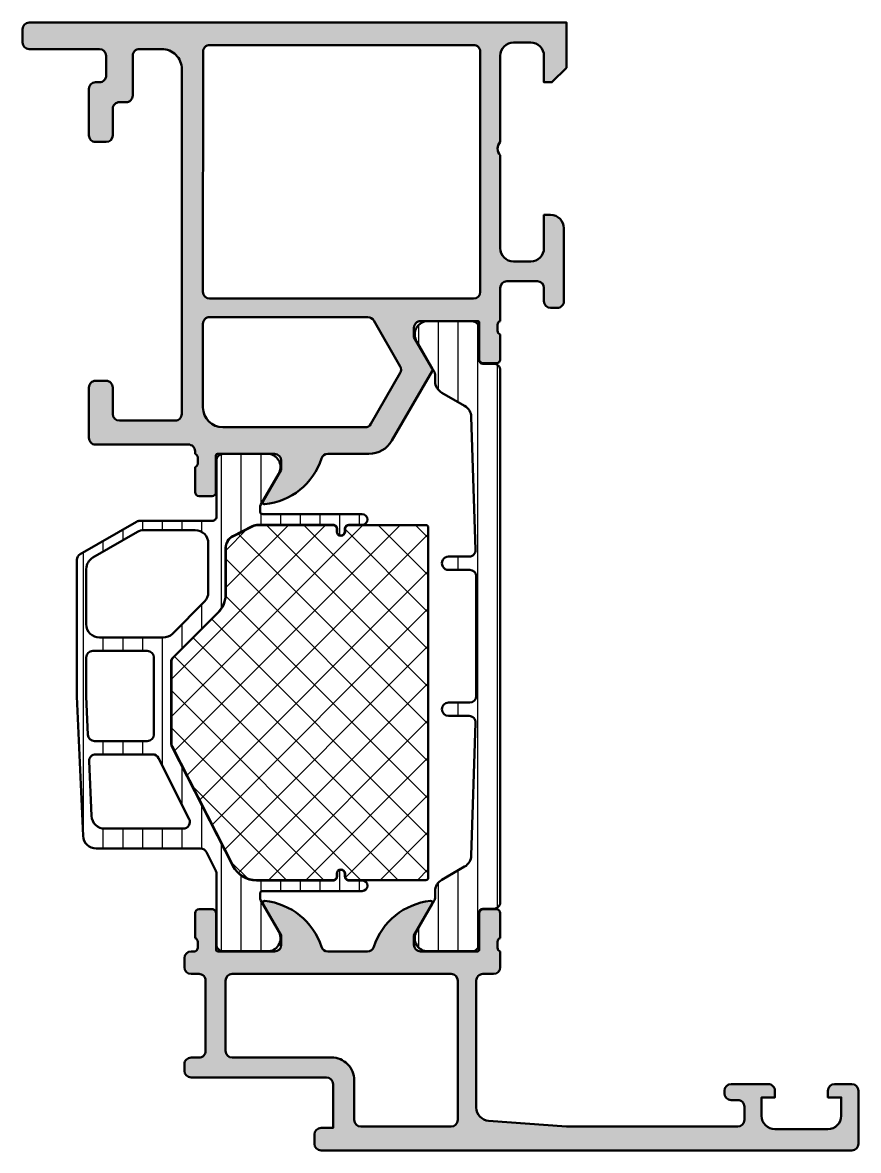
# Model space of a CAD drawing. Extents: x -15 to 48, y 0 to 85.
import ezdxf

# ---------------------------------------------------------------- set-up
doc = ezdxf.new("R2010")
doc.units = 0
for name, color, linetype, lineweight in [('0S-Alu contour', 7, 'Continuous', 50), ('0S-Alu hatch', 252, 'Continuous', 25), ('0S-Plastic contour', 254, 'Continuous', 50), ('0S-Plastic hatch', 253, 'Continuous', 25), ('0S-PT contour', 91, 'Continuous', 50), ('0S-PT hatch', 103, 'Continuous', 25)]:
    doc.layers.add(name, color=color, linetype=linetype, lineweight=lineweight)
pattern_1 = [(90, (0, 0), (-1.4859, 0), [])]

# ---------------------------------------------------------------- blocks, each defined once
blk = doc.blocks.new('347310__CD10DA18_DC66_4DDC_9E1C_875070BA0576_')
at = {"layer": '0S-Alu hatch'}
h = blk.add_hatch(color=256, dxfattribs=at)
edge = h.paths.add_edge_path()
edge.add_line((25.99984741210939, 81.59902933060013), (26.00000002191443, 84.99940470118426))
edge.add_line((26.00000002191443, 84.99940470118426), (-14.4999926506306, 85))
edge.add_arc((-14.49999999999999, 84.50000000005399), 0.5000000000000262, 89.99915782430367, 180)
edge.add_line((-15.00000000000001, 84.50000000005399), (-14.99999999999996, 83.50000734947734))
edge.add_arc((-14.49999999999999, 83.50000734947736), 0.4999999999999645, 180, 270.0000000000041)
edge.add_line((-14.49999999999995, 83.00000734947739), (-9.199946949434391, 83.00000734947737))
edge.add_ellipse((-9.199946949434416, 82.50000734947741), major_axis=(-0.4999999999999574, 0), ratio=1, start_angle=180.0026229927371, end_angle=269.99999999999716, ccw=False)
edge.add_line((-8.699946949958402, 82.50003023940715), (-8.699878280168335, 81.00003023940741))
edge.add_ellipse((-9.199878279644421, 81.00000734947739), major_axis=(-0.5000000000000356, 0), ratio=1, start_angle=90.00000000000142, end_angle=180.0026229927371, ccw=False)
edge.add_line((-9.199878279644407, 80.50000734947734), (-9.49995845930873, 80.50000734947739))
edge.add_arc((-9.49995845930875, 80.00000734947731), 0.500000000000057, 89.99999999999756, 179.9986400310366)
edge.add_line((-9.999958459167958, 80.00001921744538), (-10.00004154083198, 76.49977090774856))
edge.add_arc((-9.50007003993317, 76.49973478046923), 0.4999715022040708, 179.9958598827387, 270.0010801574589)
edge.add_line((-9.500060614318372, 75.99976327835401), (-8.700069006652328, 75.99974039017037))
edge.add_arc((-8.700093288323316, 76.49978374817378), 0.5000433585929441, 270.002782233268, 359.9932835929086)
edge.add_line((-8.200049933166003, 76.49972513138151), (-8.200004156798784, 78.49973276077586))
edge.add_ellipse((-7.700149360449358, 78.49987796022798), major_axis=(-0.4998548174384295, 0), ratio=1, start_angle=-90.0148949093915, end_angle=0.016643464482115178, ccw=False)
edge.add_line((-7.700019415587902, 78.99973276077584), (-7.199996527404252, 78.99970987259226))
edge.add_arc((-7.199995854147452, 79.499724458193), 0.5000145856011912, 269.9999228527042, 360.0009513781749)
edge.add_line((-6.699981268615192, 79.49973276077598), (-6.699931677550708, 82.4997098725923))
edge.add_ellipse((-6.199989152456899, 82.49975972336215), major_axis=(-0.4999425275791942, 0), ratio=1, start_angle=-90.010084355157, end_angle=0.005713134153495503, ccw=False)
edge.add_line((-6.199901159972583, 82.99970224319777), (-4.499896582335864, 82.99964883743603))
edge.add_ellipse((-4.499802041349965, 81.49978914656228), major_axis=(-1.499859693853373, 0), ratio=1, start_angle=179.9943484866359, end_angle=270.00361153747167, ccw=False)
edge.add_line((-2.999942354792935, 81.49964120412979), (-3.000537444684724, 55.49962977792197))
edge.add_ellipse((-3.500537444553745, 55.49964122195333), major_axis=(-0.4999999999999871, 0), ratio=1, start_angle=89.99864699564091, end_angle=179.9986886106275, ccw=False)
edge.add_line((-3.500549251744175, 54.99964122209274), (-7.700027465820298, 54.99974039017041))
edge.add_ellipse((-7.699895561429036, 55.49986084580205), major_axis=(-0.5001204730262157, 0), ratio=1, start_angle=0.012925820080909034, end_angle=89.98488851104122, ccw=False)
edge.add_line((-8.200016021728558, 55.49974801956506), (-8.199970245361312, 57.49974801956489))
edge.add_arc((-8.699842804591356, 57.49988308584031), 0.4998725774775911, 359.9845185993844, 450.0137328721819)
edge.add_line((-8.699962615966754, 57.99975564895947), (-9.499954223632827, 57.99977853714313))
edge.add_arc((-9.499958102385406, 57.49978623060806), 0.4999923065501079, 89.99955552085567, 179.9999926555614)
edge.add_line((-9.99995040893551, 57.49978616651674), (-10.00004959530385, 53.69963594781669))
edge.add_arc((-9.500049595474145, 53.69962289749468), 0.5000000000000151, 179.9985045433782, 270.0000000000027)
edge.add_line((-9.500049595474122, 53.19962289749466), (-2.500740051269517, 53.19962289749463))
edge.add_ellipse((-2.500724145575293, 52.69965024714473), major_axis=(-0.4999726506029154, 0), ratio=1, start_angle=179.9977401016379, end_angle=270.0018227580015, ccw=False)
edge.add_line((-2.000751495361285, 52.69963052688986), (-2.000789899603759, 52.49827708358385))
edge.add_ellipse((-2.079528935281735, 52.23108704190629), major_axis=(-0.2785504516441375, 0), ratio=1, start_angle=178.8354106259026, end_angle=253.580123580513, ccw=False)
edge.add_line((-1.801036022238932, 52.2254256378325), (-1.80103602223896, 51.77183163783252))
edge.add_ellipse((-2.079904117882129, 51.76617097835543), major_axis=(-0.2789255417371511, 0), ratio=1, start_angle=106.4245945553582, end_angle=181.1628700728925, ccw=False)
edge.add_line((-2.001037022238946, 51.4986276378325), (-2.001037022238946, 49.61861663782406))
edge.add_arc((-1.701037022238914, 49.61861663782403), 0.3000000000000327, 180, 269.9999999999905)
edge.add_line((-1.701037022238964, 49.31861663782399), (-0.7210627031961822, 49.31861663782399))
edge.add_arc((-0.7210627031961822, 49.618616637824), 0.3000000000000114, 270, 360)
edge.add_line((-0.4210627031961707, 49.618616637824), (-0.4210627031961707, 52.37746815903597))
edge.add_ellipse((-0.301062703196187, 52.37746815903599), major_axis=(-0.1199999999999837, 0), ratio=1, start_angle=270.0000000000036, end_angle=360, ccw=False)
edge.add_line((-0.3010627031961945, 52.49746815903598), (3.99942824607676, 52.49746815903598))
edge.add_ellipse((3.999428246076753, 51.99746815903597), major_axis=(-0.5000000000000071, 0), ratio=1, start_angle=180, end_angle=269.9999999999992, ccw=False)
edge.add_line((4.49942824607676, 51.99746815903597), (4.49942824607676, 51.29746815903598))
edge.add_line((4.49942824607676, 51.29746815903598), (3.11793278845441, 48.90464783600842))
edge.add_arc((3.237548030725051, 48.83558794368429), 0.1381197846482718, 150.0000000000009, 275.6225775507957)
edge.add_arc((2.761205004903089, 53.67407702088341), 4.999999999999576, 275.6225775507924, 342.2562568083113)
edge.add_ellipse((7.99956497640138, 51.99789540512569), major_axis=(-0.5000000000003976, 0), ratio=1, start_angle=270.00000000001387, end_angle=342.25625680832786, ccw=False)
edge.add_line((7.999564976401259, 52.49789540512609), (11.10310696672424, 52.49789540512608))
edge.add_arc((11.10310933647339, 54.49789310504234), 1.999997699917661, 269.9999321116095, 330.0000380431386)
edge.add_line((12.83515881608942, 53.49789540512609), (15.86098725356042, 58.7387843875575))
edge.add_arc((15.68778216955026, 58.83878438192248), 0.1999999999999123, 330.0000018640333, 389.9999817314419)
edge.add_line((15.86098728219171, 58.9387843266966), (14.49896191667538, 61.29788319809478))
edge.add_line((14.49896191667538, 61.29788319809478), (14.49896191667538, 61.99789540512603))
edge.add_ellipse((14.99850037159696, 61.99792588957884), major_axis=(-0.4995384558517412, 0), ratio=1, start_angle=-90.00349648853768, end_angle=0.003496488599694203, ccw=False)
edge.add_line((14.99853085604972, 62.49746434450043), (19.29697664408265, 62.49747179781178))
edge.add_ellipse((19.29892704814467, 62.37748764917532), major_axis=(-0.1200000000000906, 0), ratio=1, start_angle=180, end_angle=270.93129034902614, ccw=False)
edge.add_line((19.41892704814476, 62.37748764917532), (19.41892704814474, 59.61863612796335))
edge.add_arc((19.71892704814474, 59.61863612796335), 0.3000000000000043, 180, 270.0000000000013)
edge.add_line((19.71892704814475, 59.31863612796334), (20.69890136718753, 59.31863612796334))
edge.add_arc((20.69890136718755, 59.61863612796333), 0.29999999999999, 269.9999999999959, 360)
edge.add_line((20.99890136718754, 59.61863612796333), (20.99890136718754, 61.49864712797188))
edge.add_ellipse((21.07776846283071, 61.76619046849485), major_axis=(-0.2789255417371832, 0), ratio=1, start_angle=-1.1628700728833792, end_angle=73.5754054446486, ccw=False)
edge.add_line((20.7989003671875, 61.77185112797189), (20.7989003671875, 62.22544512797185))
edge.add_ellipse((21.07773781373057, 62.23111353597021), major_axis=(-0.2788950563274553, 0), ratio=1, start_angle=-73.58012358051297, end_angle=1.1645893740940778, ccw=False)
edge.add_line((20.99890136718754, 62.49863412796336), (20.99947357177736, 64.9990995210298))
edge.add_ellipse((21.49992607772965, 64.99861633675442), major_axis=(-0.5004527392081795, 0), ratio=1, start_angle=270.03084309514844, end_angle=359.94468124191803, ccw=False)
edge.add_line((21.49965667724608, 65.49906900345165), (23.79998016357426, 65.49900796829542))
edge.add_ellipse((23.79995374955901, 64.99898918435558), major_axis=(-0.5000187846375104, 0), ratio=1, start_angle=179.9995297055467, end_angle=269.99697329052196, ccw=False)
edge.add_line((24.29997253417968, 64.99898508010804), (24.29993438720707, 63.9989850801222))
edge.add_arc((24.79995727492494, 63.99900796759689), 0.5000228882416811, 180.0026225914189, 269.9956288784361)
edge.add_line((24.79991912794718, 63.49898508081034), (25.29993438720707, 63.49896219192817))
edge.add_arc((25.29995906587346, 63.99893751274143), 0.4999753214223298, 269.9971718935558, 360.0010795514529)
edge.add_line((25.79993438720704, 63.9989469331401), (25.79966735839845, 69.4989087861665))
edge.add_arc((24.79995502801997, 69.499219313513), 0.999712378605975, 359.9822029745318, 450.0108026449516)
edge.add_line((24.79976654052739, 70.49893167435008), (24.29975891113286, 70.49893930374466))
edge.add_line((24.29975891113286, 70.49893930374466), (24.29954528808595, 67.99896982132267))
edge.add_ellipse((23.29935272543602, 67.9991929133043), major_axis=(-1.000192587530156, 0), ratio=1, start_angle=90.00928271101333, end_angle=179.9872202321475, ccw=False)
edge.add_line((23.29951477050785, 66.99900033890091), (21.99948883056639, 66.99903085647902))
edge.add_ellipse((21.99968994753696, 67.99917855623586), major_axis=(-1.000147719977854, 0), ratio=1, start_angle=0.007587187760520919, end_angle=89.98847854826931, ccw=False)
edge.add_line((20.99954223632811, 67.99904611526756), (20.99970245361324, 74.99903848622031))
edge.add_ellipse((21.52472858244579, 75.49902608861566), major_axis=(-0.7250103713092207, 0), ratio=1, start_angle=-43.605056684443014, end_angle=43.60068543007452, ccw=False)
edge.add_line((20.99974060058592, 75.99905374525942), (20.99984741210939, 82.49904611526809))
edge.add_ellipse((21.99976312391521, 82.4991151528502), major_axis=(-0.9999157141891105, 0), ratio=1, start_angle=-90.00832711652998, end_angle=0.003955895583601432, ccw=False)
edge.add_line((21.99990844726561, 83.499030856479), (23.29989624023439, 83.49899270950642))
edge.add_ellipse((23.30001241581844, 82.4991317681148), major_axis=(-0.9998609481409672, 0), ratio=1, start_angle=179.9911570347621, end_angle=270.00665729637296, ccw=False)
edge.add_line((24.29987335205082, 82.49897745071748), (24.29983520507817, 80.49901559768992))
edge.add_line((24.29983520507817, 80.49901559768992), (24.89985656738291, 80.4989545625337))
edge.add_line((24.89985656738291, 80.4989545625337), (25.99984741210939, 81.59902933060013))
edge = h.paths.add_edge_path()
edge.add_ellipse((19.00007131662927, 82.79918150958719), major_axis=(-0.4998752972060294, 0), ratio=1, start_angle=179.9839563937842, end_angle=270.01167225179194, ccw=False)
edge.add_line((19.49994659423827, 82.79904153763133), (19.49952697753907, 64.6991498750335))
edge.add_ellipse((18.99947880884129, 64.69923619773496), major_axis=(-0.5000481761486761, 0), ratio=1, start_angle=89.99765157452748, end_angle=179.9901091000233, ccw=False)
edge.add_line((18.99945831298829, 64.19918802200633), (-0.9005661010794057, 64.19964578567824))
edge.add_ellipse((-0.9005317685368865, 64.69968011787651), major_axis=(-0.5000343333769159, 0), ratio=1, start_angle=0.003496815681216958, end_angle=89.99606605055578, ccw=False)
edge.add_line((-1.400566100982544, 64.69964960030877), (-1.400131225585919, 82.79953744827576))
edge.add_ellipse((-0.9002597130988689, 82.79962017110937), major_axis=(-0.4998715193318764, 0), ratio=1, start_angle=-90.01560185790458, end_angle=0.009481774962580403, ccw=False)
edge.add_line((-0.900123596191392, 83.29949167190865), (18.99996948242189, 83.29905679642044))
edge = h.paths.add_edge_path()
edge.add_ellipse((11.03548554912561, 62.29899936108683), major_axis=(-0.4999999999999775, 0), ratio=1, start_angle=209.9988964472707, end_angle=269.9986988621029, ccw=False)
edge.add_line((11.46850306609464, 62.54899102094362), (13.46538366026674, 59.09013852535375))
edge.add_ellipse((13.03236614329772, 58.84014686549688), major_axis=(-0.5000000000000057, 0), ratio=1, start_angle=149.9987178974251, end_angle=209.9988964472792, ccw=False)
edge.add_line((13.46537325085371, 58.59013717607266), (11.24772262573243, 54.74925210892038))
edge.add_ellipse((10.81470901276448, 54.99926894610419), major_axis=(-0.5000092078061746, 0), ratio=1, start_angle=89.99952814988399, end_angle=149.9983813219321, ccw=False)
edge.add_line((10.8147048950196, 54.49925973831497), (0.0992012023926208, 54.49951150833448))
edge.add_ellipse((0.0994336237242522, 55.99969814264324), major_axis=(-1.500186652313082, 0), ratio=1, start_angle=0.005671092717989268, end_angle=89.99112326362592, ccw=False)
edge.add_line((-1.400753021240248, 55.99954965530717), (-1.400611877441363, 62.29927804886217))
edge.add_ellipse((-0.9006372045183113, 62.29929574758314), major_axis=(-0.4999746732363125, 0), ratio=1, start_angle=-90.00421387899883, end_angle=0.002028226765787622, ccw=False)
edge.add_line((-0.9006004333496235, 62.79927041946726), (11.03549690369577, 62.79899936095787))
at = {"layer": '0S-Alu contour', "color": 7}
for points in [[(-15.00000000000001, 84.50000000005399), (-14.99999999999996, 83.50000734947734)], [(25.99984741210939, 81.59902933060013), (26.00000002191443, 84.99940470118426), (-14.4999926506306, 85)], [(21.99990844726561, 83.499030856479), (23.29989624023439, 83.49899270950642)], [(-14.49999999999995, 83.00000734947739), (-9.199946949434391, 83.00000734947737)], [(-8.699946949958402, 82.50003023940715), (-8.699878280168335, 81.00003023940741)], [(-6.699981268615192, 79.49973276077598), (-6.699931677550708, 82.4997098725923)], [(-6.199901159972583, 82.99970224319777), (-4.499896582335864, 82.99964883743603)], [(-1.400566100982544, 64.69964960030877), (-1.400131225585919, 82.79953744827576)], [(-0.900123596191392, 83.29949167190865), (18.99996948242189, 83.29905679642044)], [(19.49994659423827, 82.79904153763133), (19.49952697753907, 64.6991498750335)], [(20.99974060058592, 75.99905374525942), (20.99984741210939, 82.49904611526809)], [(24.29987335205082, 82.49897745071748), (24.29983520507817, 80.49901559768992), (24.89985656738291, 80.4989545625337), (25.99984741210939, 81.59902933060013)], [(-2.999942354792935, 81.49964120412979), (-3.000537444684724, 55.49962977792197)], [(-9.999958459167958, 80.00001921744538), (-10.00004154083198, 76.49977090774856)], [(-9.199878279644407, 80.50000734947734), (-9.49995845930873, 80.50000734947739)], [(-8.200049933166003, 76.49972513138151), (-8.200004156798784, 78.49973276077586)], [(-7.700019415587902, 78.99973276077584), (-7.199996527404252, 78.99970987259226)], [(-9.500060614318372, 75.99976327835401), (-8.700069006652328, 75.99974039017037)], [(20.99954223632811, 67.99904611526756), (20.99970245361324, 74.99903848622031)], [(24.79976654052739, 70.49893167435008), (24.29975891113286, 70.49893930374466), (24.29954528808595, 67.99896982132267)], [(25.79993438720704, 63.9989469331401), (25.79966735839845, 69.4989087861665)], [(23.29951477050785, 66.99900033890091), (21.99948883056639, 66.99903085647902)], [(21.49965667724608, 65.49906900345165), (23.79998016357426, 65.49900796829542)], [(20.99890136718754, 62.49863412796336), (20.99947357177736, 64.9990995210298)], [(24.29997253417968, 64.99898508010804), (24.29993438720707, 63.9989850801222)], [(18.99945831298829, 64.19918802200633), (-0.9005661010794058, 64.19964578567824)], [(24.79991912794718, 63.49898508081034), (25.29993438720707, 63.49896219192817)], [(-1.400753021240248, 55.99954965530717), (-1.400611877441363, 62.29927804886217)], [(-0.9006004333496235, 62.79927041946726), (11.03549690369577, 62.79899936095787)], [(11.46850306609464, 62.54899102094362), (13.46538366026674, 59.09013852535375)], [(14.99853085604972, 62.49746434450043), (19.29697664408265, 62.49747179781178)], [(19.41892704814476, 62.37748764917532), (19.41892704814474, 59.61863612796335)], [(20.7989003671875, 61.77185112797189), (20.7989003671875, 62.22544512797185)], [(15.86098728219171, 58.9387843266966), (14.49896191667538, 61.29788319809478), (14.49896191667538, 61.99789540512603)], [(20.99890136718754, 59.61863612796333), (20.99890136718754, 61.49864712797188)], [(12.83515881608942, 53.49789540512609), (15.86098725356042, 58.7387843875575)], [(19.71892704814475, 59.31863612796334), (20.69890136718753, 59.31863612796334)], [(-8.699962615966754, 57.99975564895947), (-9.499954223632827, 57.99977853714313)], [(13.46537325085371, 58.59013717607266), (11.24772262573243, 54.74925210892038)], [(-9.99995040893551, 57.49978616651674), (-10.00004959530385, 53.69963594781669)], [(-8.200016021728558, 55.49974801956506), (-8.199970245361312, 57.49974801956489)], [(-3.500549251744175, 54.99964122209274), (-7.700027465820298, 54.99974039017041)], [(10.8147048950196, 54.49925973831497), (0.0992012023926206, 54.49951150833448)], [(-9.500049595474122, 53.19962289749466), (-2.500740051269517, 53.19962289749463)], [(-2.000751495361285, 52.69963052688986), (-2.000789899603759, 52.49827708358385)], [(-1.801036022238932, 52.2254256378325), (-1.80103602223896, 51.77183163783252)], [(-0.4210627031961707, 49.618616637824), (-0.4210627031961707, 52.37746815903597)], [(-0.3010627031961945, 52.49746815903598), (3.99942824607676, 52.49746815903598)], [(4.49942824607676, 51.99746815903597), (4.49942824607676, 51.29746815903598), (3.11793278845441, 48.90464783600842)], [(7.999564976401259, 52.49789540512609), (11.10310696672424, 52.49789540512608)], [(-2.001037022238946, 51.4986276378325), (-2.001037022238946, 49.61861663782406)], [(-1.701037022238964, 49.31861663782399), (-0.7210627031961822, 49.31861663782399)]]:
    blk.add_lwpolyline(points, dxfattribs=at)
for centre, radius, start, end in [((-14.49999999999999, 84.50000000005399), 0.5000000000000262, 89.99915782430367, 180), ((-14.49999999999999, 83.50000734947736), 0.4999999999999645, 180, 270.0000000000041), ((-9.49995845930875, 80.00000734947731), 0.500000000000057, 89.99999999999756, 179.9986400310366), ((-7.199995854147452, 79.499724458193), 0.5000145856011912, 269.9999228527042, 0.0009513781748717), ((-9.50007003993317, 76.49973478046923), 0.4999715022040708, 179.9958598827387, 270.0010801574589), ((-8.700093288323316, 76.49978374817378), 0.5000433585929441, 270.002782233268, 359.9932835929086), ((24.79995502801997, 69.499219313513), 0.999712378605975, 359.9822029745318, 90.01080264495158), ((24.79995727492494, 63.99900796759689), 0.5000228882416811, 180.0026225914189, 269.9956288784361), ((25.29995906587346, 63.99893751274143), 0.4999753214223298, 269.9971718935558, 0.0010795514528391), ((19.71892704814474, 59.61863612796335), 0.3000000000000043, 180, 270.0000000000013), ((20.69890136718755, 59.61863612796333), 0.29999999999999, 269.9999999999959, 0), ((15.68778216955026, 58.83878438192248), 0.1999999999999123, 330.0000018640333, 29.99998173144189), ((-9.499958102385406, 57.49978623060806), 0.4999923065501079, 89.99955552085567, 179.9999926555614), ((-8.699842804591356, 57.49988308584031), 0.4998725774775911, 359.9845185993844, 90.01373287218188), ((-9.500049595474145, 53.69962289749468), 0.5000000000000151, 179.9985045433782, 270.0000000000027), ((11.10310933647339, 54.49789310504234), 1.999997699917661, 269.9999321116095, 330.0000380431386), ((2.761205004903089, 53.67407702088341), 4.999999999999576, 275.6225775507924, 342.2562568083113), ((-1.701037022238914, 49.61861663782403), 0.3000000000000327, 180, 269.9999999999905), ((-0.7210627031961822, 49.618616637824), 0.3000000000000114, 270, 0), ((3.237548030725051, 48.83558794368429), 0.1381197846482718, 150.0000000000009, 275.6225775507957)]:
    blk.add_arc(centre, radius, start, end, dxfattribs=at)
at = {"layer": '0S-Alu contour', "color": 7, "extrusion": (0, 0, -1)}
for centre, radius, start, end in [((-21.99976312391521, 82.4991151528502), 0.9999157141891105, 359.9960441044164, 90.00832711653004), ((-23.30001241581844, 82.4991317681148), 0.9998609481409672, 89.99334270362702, 180.008842965238), ((9.199946949434416, 82.50000734947741), 0.4999999999999574, 90.00000000000286, 179.9973770072629), ((6.199989152456899, 82.49975972336215), 0.4999425275791942, 359.9942868658465, 90.010084355157), ((4.499802041349965, 81.49978914656228), 1.499859693853373, 89.99638846252834, 180.0056515133642), ((0.9002597130988689, 82.79962017110937), 0.4998715193318764, 359.9905182250374, 90.01560185790466), ((-19.00007131662927, 82.79918150958719), 0.4998752972060295, 89.98832774820805, 180.0160436062158), ((9.199878279644421, 81.00000734947739), 0.5000000000000356, 179.9973770072629, 269.9999999999986), ((7.700149360449358, 78.49987796022798), 0.4998548174384295, 359.9833565355179, 90.0148949093916), ((-21.52472858244579, 75.49902608861566), 0.7250103713092209, 316.3993145699255, 43.60505668444302), ((-21.99968994753696, 67.99917855623586), 1.000147719977854, 270.0115214517307, 359.9924128122395), ((-23.29935272543602, 67.9991929133043), 1.000192587530156, 180.0127797678526, 269.9907172889867), ((-21.49992607772965, 64.99861633675442), 0.5004527392081795, 0.0553187580819524, 89.96915690485157), ((-23.79995374955901, 64.99898918435558), 0.5000187846375104, 90.00302670947805, 180.0004702944534), ((0.9005317685368865, 64.69968011787651), 0.5000343333769159, 270.0039339494442, 359.9965031843188), ((-18.99947880884129, 64.69923619773496), 0.5000481761486761, 180.0098908999768, 270.0023484254725), ((0.9006372045183113, 62.29929574758314), 0.4999746732363125, 359.9979717732342, 90.00421387899878), ((-11.03548554912561, 62.29899936108683), 0.4999999999999775, 90.00130113789707, 150.0011035527293), ((-14.99850037159696, 61.99792588957884), 0.4995384558517412, 359.9965035114003, 90.00349648853779), ((-19.29892704814467, 62.37748764917532), 0.1200000000000906, 89.06870965097384, 180), ((-21.07773781373057, 62.23111353597021), 0.2788950563274553, 358.8354106259059, 73.580123580513), ((-21.07776846283071, 61.76619046849485), 0.2789255417371832, 286.4245945553514, 1.162870072883403), ((-13.03236614329772, 58.84014686549688), 0.5000000000000057, 150.0011035527208, 210.0012821025749), ((7.699895561429036, 55.49986084580205), 0.5001204730262157, 270.0151114889588, 359.9870741799191), ((3.500537444553745, 55.49964122195333), 0.4999999999999871, 180.0013113893726, 270.0013530043591), ((-0.0994336237242522, 55.99969814264324), 1.500186652313082, 270.0088767363741, 359.994328907282), ((-10.81470901276448, 54.99926894610419), 0.5000092078061746, 210.0016186780679, 270.000471850116), ((2.500724145575293, 52.69965024714473), 0.4999726506029154, 89.99817724199855, 180.0022598983622), ((2.079528935281735, 52.23108704190629), 0.2785504516441375, 106.419876419487, 181.1645893740975), ((0.301062703196187, 52.37746815903599), 0.1199999999999837, 0, 89.9999999999964), ((-3.999428246076753, 51.99746815903597), 0.5000000000000071, 90.00000000000081, 180), ((-7.99956497640138, 51.99789540512569), 0.5000000000003976, 17.74374319167217, 89.99999999998616), ((2.079904117882129, 51.76617097835543), 0.2789255417371511, 178.8371299271075, 253.5754054446418)]:
    blk.add_arc(centre, radius, start, end, dxfattribs=at)
blk = doc.blocks.new('345330__BB4F71C1_906B_44A3_AB1C_2DD8DD9CF4A5_')
at = {"layer": '0S-Alu hatch'}
h = blk.add_hatch(color=256, dxfattribs=at)
edge = h.paths.add_edge_path()
edge.add_line((-2.799999997731219, 14.49995432462671), (-2.799999997731205, 13.79995432462669))
edge.add_arc((-2.299999997731227, 13.79995432462669), 0.4999999999999787, 180, 269.9999999999992)
edge.add_line((-2.299999997731234, 13.29995432462671), (-1.699999997731225, 13.29995432462671))
edge.add_ellipse((-1.699999997731224, 12.79995432462672), major_axis=(-0.4999999999999841, 0), ratio=1, start_angle=180, end_angle=270.0000000000001, ccw=False)
edge.add_line((-1.199999997731239, 12.79995432462672), (-1.199999997731211, 7.499954324626713))
edge.add_ellipse((-1.699999997731239, 7.499954324626727), major_axis=(-0.5000000000000283, 0), ratio=1, start_angle=89.9999999999967, end_angle=180, ccw=False)
edge.add_line((-1.699999997731268, 6.999954324626699), (-2.299999997731234, 6.999954324626699))
edge.add_arc((-2.299999997731248, 6.499954324626713), 0.4999999999999858, 89.99999999999837, 180)
edge.add_line((-2.799999997731234, 6.499954324626713), (-2.799999997731219, 5.999954324626699))
edge.add_arc((-2.299999997731219, 5.999954324626699), 0.5, 180, 270)
edge.add_line((-2.299999997731219, 5.499954324626699), (7.900000002268782, 5.499954324626699))
edge.add_ellipse((7.900000002268781, 4.999954324626698), major_axis=(-0.5000000000000009, 0), ratio=1, start_angle=180, end_angle=269.9999999999999, ccw=False)
edge.add_line((8.400000002268783, 4.999954324626699), (8.400000002268769, 1.699954324626716))
edge.add_line((8.400000002268769, 1.699954324626716), (7.500000002268762, 1.699954324626688))
edge.add_arc((7.500000002268762, 1.199954324626702), 0.4999999999999858, 90, 180)
edge.add_line((7.000000002268777, 1.199954324626702), (7.000000002268777, 0.4999543246266996))
edge.add_arc((7.500000002268784, 0.4999543246267067), 0.5000000000000071, 180, 269.9999999999992)
edge.add_line((7.500000002268777, -4.56753733005e-05), (47.50000000226878, -4.56753733005e-05))
edge.add_arc((47.50000000226878, 0.4999543246267013), 0.5000000000000018, 270, 360)
edge.add_line((48.00000000226877, 0.4999543246267013), (48.00000000226877, 4.499954324626699))
edge.add_arc((47.50000000226878, 4.499954324626701), 0.5, 0, 90)
edge.add_line((47.50000000226878, 4.999954324626701), (46.20000000226877, 4.999954324626699))
edge.add_arc((46.20000000226878, 4.499954324626703), 0.4999999999999965, 90.00000000000081, 180)
edge.add_line((45.70000000226878, 4.499954324626703), (45.70000000226878, 3.999954324626699))
edge.add_line((45.70000000226878, 3.999954324626699), (46.70000000226878, 3.999954324626699))
edge.add_line((46.70000000226878, 3.999954324626699), (46.70000000226878, 2.599954324626708))
edge.add_ellipse((45.70000000226879, 2.599954324626704), major_axis=(-0.9999999999999928, 0), ratio=1, start_angle=90, end_angle=180, ccw=False)
edge.add_line((45.70000000226879, 1.599954324626708), (41.70000000226878, 1.599954324626708))
edge.add_ellipse((41.70000000226877, 2.5999543246267), major_axis=(-0.999999999999992, 0), ratio=1, start_angle=0, end_angle=90.0000000000004, ccw=False)
edge.add_line((40.70000000226878, 2.599954324626699), (40.70000000226878, 3.999954324626699))
edge.add_line((40.70000000226878, 3.999954324626699), (41.70000000226878, 3.999954324626699))
edge.add_line((41.70000000226878, 3.999954324626699), (41.70000000226878, 4.499954324626699))
edge.add_arc((41.20000000226879, 4.499954324626692), 0.4999999999999929, 0, 90.00000000000081)
edge.add_line((41.20000000226878, 4.999954324626685), (38.40000000226878, 4.999954324626713))
edge.add_arc((38.4000000022688, 4.499954324626699), 0.5000000000000142, 90.0000000000016, 180)
edge.add_line((37.90000000226878, 4.499954324626699), (37.90000000226878, 4.299954324626696))
edge.add_arc((38.40000000226878, 4.299954324626696), 0.5, 180, 270)
edge.add_line((38.40000000226878, 3.799954324626696), (38.90000000226878, 3.799954324626696))
edge.add_ellipse((38.90000000226879, 3.299954324626702), major_axis=(-0.4999999999999947, 0), ratio=1, start_angle=180, end_angle=270.0000000000008, ccw=False)
edge.add_line((39.40000000226878, 3.299954324626696), (39.40000000226878, 2.299954324626696))
edge.add_ellipse((38.90000000226878, 2.299954324626717), major_axis=(-0.5000000000000071, 0), ratio=1, start_angle=90, end_angle=180, ccw=False)
edge.add_line((38.90000000226878, 1.79995432462671), (26.00000000226871, 1.799954324626725))
edge.add_line((26.00000000226871, 1.799954324626725), (20.12666855923272, 2.231816930732279))
edge.add_ellipse((20.20000000226877, 3.229124556022594), major_axis=(-0.9999999999999788, 0), ratio=1, start_angle=0, end_angle=85.7946429982913, ccw=False)
edge.add_line((19.20000000226879, 3.229124556022593), (19.20000000226877, 12.79995432462669))
edge.add_ellipse((19.7000000022688, 12.79995432462668), major_axis=(-0.5000000000000285, 0), ratio=1, start_angle=269.9999999999984, end_angle=360, ccw=False)
edge.add_line((19.70000000226881, 13.29995432462671), (20.5000000022688, 13.29995432462671))
edge.add_arc((20.50000000226879, 13.79995432462671), 0.4999999999999965, 270.0000000000012, 360)
edge.add_line((21.00000000226879, 13.79995432462671), (21.00000000226879, 14.99999999690097))
edge.add_ellipse((21.07883644970615, 15.26752059192881), major_axis=(-0.2788950594911843, 0), ratio=1, start_angle=-1.1645893740972042, end_angle=73.58012358050638, ccw=False)
edge.add_line((20.799999, 15.27318899999148), (20.799999, 15.72678299999149))
edge.add_ellipse((21.07886709564317, 15.73244365946855), major_axis=(-0.2789255417371436, 0), ratio=1, start_angle=-73.57540544464308, end_angle=1.1628700728883814, ccw=False)
edge.add_line((20.99999999999999, 15.99998699999149), (21, 17.87999799999999))
edge.add_arc((20.7, 17.879998), 0.3000000000000007, 0, 90)
edge.add_line((20.7, 18.179998), (19.72002568095722, 18.179998))
edge.add_arc((19.72002568095722, 17.87999799999999), 0.3000000000000114, 90.00000000000067, 180)
edge.add_line((19.42002568095721, 17.87999799999999), (19.42002568095722, 15.12))
edge.add_ellipse((19.30002568095722, 15.11999999999999), major_axis=(-0.120000000000001, 0), ratio=1, start_angle=90, end_angle=180, ccw=False)
edge.add_line((19.30002568095721, 14.99999999999999), (15.00000000000001, 15))
edge.add_ellipse((15, 15.5), major_axis=(-0.5000000000000018, 0), ratio=1, start_angle=0, end_angle=90.00000000000063, ccw=False)
edge.add_line((14.5, 15.5), (14.49999999999999, 16.19999999999999))
edge.add_line((14.49999999999999, 16.19999999999999), (15.88149545762236, 18.59282032302756))
edge.add_arc((15.7618802153517, 18.66188021535171), 0.1381197846482991, 329.999999999999, 455.6225775507923)
edge.add_arc((16.23822324117372, 13.82339113815215), 5.000000000000035, 95.62257755079254, 162.2515836439288)
edge.add_ellipse((10.99999999999992, 15.49999999999996), major_axis=(-0.4999999999999589, 0), ratio=1, start_angle=90.00000000000978, end_angle=162.2515836439403, ccw=False)
edge.add_line((11, 15), (8.000000000000007, 14.99999999999999))
edge.add_ellipse((8.000000000000021, 15.50000000000005), major_axis=(-0.5000000000000658, 0), ratio=1, start_angle=17.748416356069697, end_angle=89.9999999999983, ccw=False)
edge.add_arc((2.761776758826194, 13.82339113815223), 4.99999999999996, 17.74841635607022, 84.37742244920626)
edge.add_arc((3.238119784648304, 18.6618802153517), 0.1381197846483025, 84.37742244920538, 209.999999999995)
edge.add_line((3.118504542377632, 18.59282032302755), (4.499999999999992, 16.19999999999999))
edge.add_line((4.499999999999992, 16.19999999999999), (4.499999999999992, 15.50000000000002))
edge.add_ellipse((3.999999999999976, 15.50000000000001), major_axis=(-0.500000000000016, 0), ratio=1, start_angle=90.00000000000182, end_angle=180, ccw=False)
edge.add_line((3.999999999999992, 15), (-0.3000103641063774, 15))
edge.add_ellipse((-0.3000103641063769, 15.12), major_axis=(-0.1200000000000045, 0), ratio=1, start_angle=0, end_angle=89.99999999999977, ccw=False)
edge.add_line((-0.420010364106382, 15.12), (-0.4200103641063464, 17.88003574261858))
edge.add_arc((-0.720010364106372, 17.88003574261856), 0.3000000000000256, 0, 90.00000000000541)
edge.add_line((-0.7200103641064004, 18.18003574261858), (-1.699984683149146, 18.18003574261859))
edge.add_arc((-1.699984683149125, 17.88003574261857), 0.3000000000000185, 90.00000000000406, 180)
edge.add_line((-1.999984683149143, 17.88003574261857), (-1.999984683149165, 16.00002474261007))
edge.add_ellipse((-2.078851778792339, 15.73248140208711), major_axis=(-0.2789255417371697, 0), ratio=1, start_angle=178.8371299271148, end_angle=253.57540544464518, ccw=False)
edge.add_line((-1.79998368314915, 15.72682074261006), (-1.79998368314915, 15.2732267426101))
edge.add_ellipse((-2.078883394668602, 15.26752665095756), major_axis=(-0.2789579540548727, 0), ratio=1, start_angle=106.4261227247847, end_angle=181.1708356793903, ccw=False)
edge.add_line((-1.999999997731237, 14.99995432462671), (-2.299999997731219, 14.99995432462671))
edge.add_arc((-2.299999997731212, 14.4999543246267), 0.5000000000000071, 90.00000000000081, 180)
edge = h.paths.add_edge_path()
edge.add_line((0.8000000022687601, 13.29995432462671), (17.30000000226878, 13.29995432462669))
edge.add_ellipse((17.30000000226878, 12.79995432462669), major_axis=(-0.5, 0), ratio=1, start_angle=180, end_angle=270, ccw=False)
edge.add_line((17.80000000226878, 12.79995432462669), (17.80000000226878, 2.299954324626696))
edge.add_ellipse((17.30000000226878, 2.299954324626696), major_axis=(-0.5, 0), ratio=1, start_angle=90, end_angle=180, ccw=False)
edge.add_line((17.30000000226878, 1.799954324626696), (10.50000000226879, 1.799954324626696))
edge.add_ellipse((10.50000000226879, 2.29995432462671), major_axis=(-0.5000000000000142, 0), ratio=1, start_angle=0, end_angle=90, ccw=False)
edge.add_line((10.00000000226878, 2.29995432462671), (10.00000000226879, 5.299954324626702))
edge.add_arc((8.300000002268796, 5.299954324626702), 1.699999999999995, 0, 90.00000000000024)
edge.add_line((8.300000002268789, 6.999954324626699), (0.8000000022687743, 6.999954324626713))
edge.add_ellipse((0.8000000022687743, 7.499954324626713), major_axis=(-0.5, 0), ratio=1, start_angle=0, end_angle=90, ccw=False)
edge.add_line((0.3000000022687743, 7.499954324626713), (0.3000000022687601, 12.7999543246267))
edge.add_ellipse((0.8000000022687672, 12.7999543246267), major_axis=(-0.5000000000000071, 0), ratio=1, start_angle=270.0000000000008, end_angle=360, ccw=False)
at = {"layer": '0S-Alu contour', "color": 7}
for points in [[(-1.999984683149143, 17.88003574261857), (-1.999984683149165, 16.00002474261007)], [(-0.7200103641064004, 18.18003574261858), (-1.699984683149146, 18.18003574261859)], [(-0.420010364106382, 15.12), (-0.4200103641063464, 17.88003574261858)], [(3.118504542377632, 18.59282032302755), (4.499999999999992, 16.19999999999999), (4.499999999999992, 15.50000000000002)], [(14.5, 15.5), (14.49999999999999, 16.19999999999999), (15.88149545762236, 18.59282032302756)], [(19.42002568095721, 17.87999799999999), (19.42002568095722, 15.12)], [(20.7, 18.179998), (19.72002568095722, 18.179998)], [(20.99999999999999, 15.99998699999149), (21, 17.87999799999999)], [(-1.79998368314915, 15.72682074261006), (-1.79998368314915, 15.2732267426101)], [(20.799999, 15.27318899999148), (20.799999, 15.72678299999149)], [(-2.799999997731219, 14.49995432462671), (-2.799999997731205, 13.79995432462669)], [(-1.999999997731237, 14.99995432462671), (-2.299999997731219, 14.99995432462671)], [(3.999999999999992, 15), (-0.3000103641063774, 15)], [(11, 15), (8.000000000000007, 14.99999999999999)], [(19.30002568095721, 14.99999999999999), (15.00000000000001, 15)], [(21.00000000226879, 13.79995432462671), (21.00000000226879, 14.99999999690097)], [(-2.299999997731234, 13.29995432462671), (-1.699999997731225, 13.29995432462671)], [(-1.199999997731239, 12.79995432462672), (-1.199999997731211, 7.499954324626713)], [(0.3000000022687743, 7.499954324626713), (0.3000000022687601, 12.7999543246267)], [(0.8000000022687601, 13.29995432462671), (17.30000000226878, 13.29995432462669)], [(17.80000000226878, 12.79995432462669), (17.80000000226878, 2.299954324626696)], [(19.20000000226879, 3.229124556022593), (19.20000000226877, 12.79995432462669)], [(19.70000000226881, 13.29995432462671), (20.5000000022688, 13.29995432462671)], [(-1.699999997731268, 6.999954324626699), (-2.299999997731234, 6.999954324626699)], [(8.300000002268789, 6.999954324626699), (0.8000000022687741, 6.999954324626713)], [(-2.799999997731234, 6.499954324626713), (-2.799999997731219, 5.999954324626699)], [(-2.299999997731219, 5.499954324626699), (7.900000002268782, 5.499954324626699)], [(10.00000000226878, 2.29995432462671), (10.00000000226879, 5.299954324626702)], [(8.400000002268783, 4.999954324626699), (8.400000002268769, 1.699954324626716), (7.500000002268762, 1.699954324626688)], [(37.90000000226878, 4.499954324626699), (37.90000000226878, 4.299954324626696)], [(41.20000000226878, 4.999954324626685), (38.40000000226878, 4.999954324626713)], [(40.70000000226878, 2.599954324626699), (40.70000000226878, 3.999954324626699), (41.70000000226878, 3.999954324626699), (41.70000000226878, 4.499954324626699)], [(45.70000000226878, 4.499954324626703), (45.70000000226878, 3.999954324626699), (46.70000000226878, 3.999954324626699), (46.70000000226878, 2.599954324626708)], [(47.50000000226878, 4.999954324626701), (46.20000000226877, 4.999954324626699)], [(48.00000000226877, 0.4999543246267013), (48.00000000226877, 4.499954324626699)], [(38.40000000226878, 3.799954324626696), (38.90000000226878, 3.799954324626696)], [(39.40000000226878, 3.299954324626696), (39.40000000226878, 2.299954324626696)], [(17.30000000226878, 1.799954324626696), (10.50000000226879, 1.799954324626696)], [(38.90000000226878, 1.79995432462671), (26.00000000226871, 1.799954324626725), (20.12666855923272, 2.231816930732279)], [(7.000000002268777, 1.199954324626702), (7.000000002268777, 0.4999543246266996)], [(45.70000000226879, 1.599954324626708), (41.70000000226878, 1.599954324626708)], [(7.500000002268777, -4.56753733005e-05), (47.50000000226878, -4.56753733005e-05)]]:
    blk.add_lwpolyline(points, dxfattribs=at)
for centre, radius, start, end in [((3.238119784648304, 18.6618802153517), 0.1381197846483025, 84.37742244920538, 209.999999999995), ((2.761776758826194, 13.82339113815223), 4.99999999999996, 17.74841635607022, 84.37742244920626), ((16.23822324117372, 13.82339113815215), 5.000000000000035, 95.62257755079254, 162.2515836439288), ((15.7618802153517, 18.66188021535171), 0.1381197846482991, 329.999999999999, 95.62257755079234), ((-1.699984683149125, 17.88003574261857), 0.3000000000000185, 90.00000000000406, 180), ((-0.720010364106372, 17.88003574261856), 0.3000000000000256, 0, 90.00000000000541), ((19.72002568095722, 17.87999799999999), 0.3000000000000114, 90.00000000000067, 180), ((20.7, 17.879998), 0.3000000000000007, 0, 90), ((-2.299999997731212, 14.4999543246267), 0.5000000000000071, 90.00000000000081, 180), ((-2.299999997731227, 13.79995432462669), 0.4999999999999787, 180, 269.9999999999992), ((20.50000000226879, 13.79995432462671), 0.4999999999999965, 270.0000000000012, 0), ((-2.299999997731248, 6.499954324626713), 0.4999999999999858, 89.99999999999837, 180), ((8.300000002268796, 5.299954324626702), 1.699999999999995, 0, 90.00000000000024), ((-2.299999997731219, 5.999954324626699), 0.5, 180, 270), ((38.4000000022688, 4.499954324626699), 0.5000000000000142, 90.0000000000016, 180), ((38.40000000226878, 4.299954324626696), 0.5, 180, 270), ((41.20000000226879, 4.499954324626692), 0.4999999999999929, 0, 90.00000000000081), ((46.20000000226878, 4.499954324626703), 0.4999999999999965, 90.00000000000081, 180), ((47.50000000226878, 4.499954324626701), 0.5, 0, 90), ((7.500000002268762, 1.199954324626702), 0.4999999999999858, 90, 180), ((7.500000002268784, 0.4999543246267067), 0.5000000000000071, 180, 269.9999999999992), ((47.50000000226878, 0.4999543246267013), 0.5000000000000018, 270, 0)]:
    blk.add_arc(centre, radius, start, end, dxfattribs=at)
at = {"layer": '0S-Alu contour', "color": 7, "extrusion": (0, 0, -1)}
for centre, radius, start, end in [((2.078851778792339, 15.73248140208711), 0.2789255417371697, 106.4245945553548, 181.1628700728853), ((-3.999999999999976, 15.50000000000001), 0.500000000000016, 180, 269.9999999999982), ((-8.000000000000021, 15.50000000000005), 0.5000000000000658, 270.0000000000017, 342.2515836439303), ((-10.99999999999992, 15.49999999999996), 0.4999999999999589, 197.7484163560598, 269.9999999999902), ((-15, 15.5), 0.5000000000000018, 269.9999999999994, 0), ((-21.07886709564317, 15.73244365946855), 0.2789255417371436, 358.8371299271116, 73.57540544464322), ((2.078883394668602, 15.26752665095756), 0.2789579540548727, 178.8291643206097, 253.5738772752153), ((0.3000103641063769, 15.12), 0.1200000000000045, 270.0000000000002, 0), ((-19.30002568095722, 15.11999999999999), 0.120000000000001, 180, 270), ((-21.07883644970615, 15.26752059192881), 0.2788950594911843, 286.4198764194936, 1.164589374097237), ((1.699999997731224, 12.79995432462672), 0.4999999999999841, 89.99999999999991, 180), ((-0.8000000022687672, 12.7999543246267), 0.5000000000000071, 0, 89.9999999999992), ((-17.30000000226878, 12.79995432462669), 0.5, 90, 180), ((-19.7000000022688, 12.79995432462668), 0.5000000000000285, 0, 90.0000000000016), ((1.699999997731239, 7.499954324626727), 0.5000000000000283, 180, 270.0000000000033), ((-0.8000000022687743, 7.499954324626713), 0.5, 270, 0), ((-7.900000002268781, 4.999954324626698), 0.5000000000000009, 90.0000000000001, 180), ((-38.90000000226879, 3.299954324626702), 0.4999999999999947, 89.9999999999992, 180), ((-20.20000000226877, 3.229124556022594), 0.9999999999999788, 274.2053570017087, 0), ((-41.70000000226877, 2.5999543246267), 0.999999999999992, 269.9999999999996, 0), ((-45.70000000226879, 2.599954324626704), 0.9999999999999928, 180, 270), ((-10.50000000226879, 2.29995432462671), 0.5000000000000142, 270, 0), ((-17.30000000226878, 2.299954324626696), 0.5, 180, 270), ((-38.90000000226878, 2.299954324626717), 0.5000000000000071, 180, 270)]:
    blk.add_arc(centre, radius, start, end, dxfattribs=at)
blk = doc.blocks.new('284041__0EE7B151_01AF_4F88_A27D_D2D71C5E9C29___168C7CEF_CD72_432E_8023_5BCD17A5CF96_')
at = {"layer": '0S-Plastic hatch'}
h = blk.add_hatch(dxfattribs=at)
h.set_pattern_fill('ANSI31', color=256, scale=0.4680000000000001, angle=45, style=0)
h.set_pattern_definition(pattern_1)
edge = h.paths.add_edge_path()
edge.add_arc((-10.39994503262543, 44.50555136975355), 0.5000000000000941, 119.9999999999768, 180)
edge.add_line((-10.89994503262552, 44.50555136975355), (-10.89994503262553, 34.20192051683887))
edge.add_line((-10.89994503262553, 34.20192051683887), (-10.44170151195217, 23.70641835525526))
edge.add_arc((-9.442653290370473, 23.75003774262063), 0.9999999999998387, 182.5000000000017, 270.0000000000061)
edge.add_line((-9.442653290370364, 22.75003774262079), (-1.58244936833281, 22.75003774262078))
edge.add_ellipse((-1.582449368332776, 22.25003774262095), major_axis=(-0.4999999999998224, 0), ratio=1, start_angle=207.0072193886976, end_angle=270.0000000000038, ccw=False)
edge.add_line((-1.136974711653998, 22.47708912503636), (-0.4219590108660114, 21.07422881015874))
edge.add_ellipse((-0.6892438048734543, 20.93799798070952), major_axis=(-0.3000000000000417, 0), ratio=1, start_angle=179.9920113084649, end_angle=207.0072193886795, ccw=False)
edge.add_line((-0.3892438077894766, 20.93795615201859), (-0.3900006170636985, 15.51003635968231))
edge.add_arc((0.1099953603749171, 15.51003372005723), 0.4999959774455833, 179.9996975182267, 270.0003024811859)
edge.add_line((0.1099979999999902, 15.01003774261861), (3.586539498099462, 15.01003774261861))
edge.add_arc((3.444228849108114, 15.99985581734146), 0.9999960709244732, 278.1816080518995, 392.7270160998407)
edge.add_line((4.285481498099457, 16.54049074261861), (2.966964645140812, 18.82422923560862))
edge.add_ellipse((3.399977361871217, 19.07422920990819), major_axis=(-0.5000000000000293, 0), ratio=1, start_angle=0.001175055589214935, end_angle=29.999996599344, ccw=False)
edge.add_line((2.89997736197634, 19.07421895561372), (2.900054967374479, 19.35003774219382))
edge.add_ellipse((3.100054967587931, 19.35003774240733), major_axis=(-0.2000000002134512, 0), ratio=1, start_angle=270.0000000612014, end_angle=360, ccw=False)
edge.add_line((3.100054967374298, 19.55003774262079), (10.60005496737447, 19.5500377426208))
edge.add_arc((10.60005496737449, 19.9500377426208), 0.3999999999999986, 269.9999999999959, 449.9999999999959)
edge.add_line((10.60005496737452, 20.3500377426208), (9.600054967374582, 20.35003774262079))
edge.add_ellipse((9.600054967374477, 20.65003774262073), major_axis=(-0.2999999999999474, 0), ratio=1, start_angle=0, end_angle=90.00000000002012, ccw=False)
edge.add_line((9.300054967374528, 20.65003774262073), (9.30005496737457, 20.8500377426208))
edge.add_arc((9.000054967374531, 20.85003774262079), 0.3000000000000398, 0, 180)
edge.add_line((8.700054967374491, 20.85003774262079), (8.700054967374491, 20.65003774262078))
edge.add_ellipse((8.400054967374585, 20.65003774262073), major_axis=(-0.2999999999999065, 0), ratio=1, start_angle=89.99999999999358, end_angle=180, ccw=False)
edge.add_line((8.400054967374551, 20.35003774262083), (2.629705717146556, 20.35003774262079))
edge.add_ellipse((2.629705717146603, 22.35003774262084), major_axis=(-2.000000000000056, 0), ratio=1, start_angle=27.00721938869009, end_angle=89.99999999999869, ccw=False)
edge.add_line((0.8478070904306845, 21.44183221295911), (-3.745419689304377, 30.45374000661946))
edge.add_ellipse((-3.29994503262626, 30.6807913890349), major_axis=(-0.4999999999992484, 0), ratio=1, start_angle=0, end_angle=27.007219388735678, ccw=False)
edge.add_line((-3.799945032625508, 30.6807913890349), (-3.799945032625508, 36.80445333034914))
edge.add_ellipse((-3.299945032625516, 36.80445333034914), major_axis=(-0.499999999999992, 0), ratio=1, start_angle=314.9999999999975, end_angle=360, ccw=False)
edge.add_line((-3.653498423218771, 37.15800672094243), (-0.2857314702525002, 40.52577367390846))
edge.add_arc((-1.699945032625549, 41.93998723628161), 2.000000000000004, 314.999999999998, 360)
edge.add_line((0.3000549673744552, 41.93998723628161), (0.3000549673745709, 45.40251688121396))
edge.add_ellipse((1.300054967374494, 45.40251688121392), major_axis=(-0.9999999999999232, 0), ratio=1, start_angle=296.9864693082955, end_angle=360, ccw=False)
edge.add_line((0.8462748960453012, 46.29363059273693), (2.314224088476706, 47.0411514541439))
edge.add_ellipse((2.768004159805649, 46.15003774262179), major_axis=(-0.999999999999005, 0), ratio=1, start_angle=270.0000000000114, end_angle=296.9864693083062, ccw=False)
edge.add_line((2.76800415980545, 47.15003774262079), (8.400054967374407, 47.15003774262076))
edge.add_ellipse((8.400054967374514, 46.8500377426209), major_axis=(-0.2999999999998621, 0), ratio=1, start_angle=180, end_angle=270.00000000002, ccw=False)
edge.add_line((8.700054967374378, 46.8500377426209), (8.700054967374491, 46.65003774262078))
edge.add_arc((9.000054967374503, 46.65003774262078), 0.3000000000000114, 180, 360)
edge.add_line((9.300054967374514, 46.65003774262078), (9.300054967374521, 46.85003774262073))
edge.add_ellipse((9.600054967374462, 46.85003774262085), major_axis=(-0.2999999999999403, 0), ratio=1, start_angle=270.0000000000312, end_angle=360, ccw=False)
edge.add_line((9.600054967374298, 47.15003774262079), (10.60005496737447, 47.1500377426208))
edge.add_arc((10.60005496737444, 47.55003774262081), 0.4000000000000057, 270.0000000000041, 450.000000000004)
edge.add_line((10.60005496737441, 47.95003774262081), (3.100054967374354, 47.95003774262085))
edge.add_ellipse((3.100054967374515, 48.15003774262077), major_axis=(-0.1999999999999176, 0), ratio=1, start_angle=0, end_angle=89.99999999995413, ccw=False)
edge.add_line((2.9000549673746, 48.15003774262076), (2.899977361976333, 48.42585652962268))
edge.add_ellipse((3.399977361871197, 48.42584627532902), major_axis=(-0.5000000000000151, 0), ratio=1, start_angle=330.00000340065736, end_angle=359.9988249444108, ccw=False)
edge.add_line((2.966964645140798, 48.67584624962857), (4.285481498099457, 50.95958474261863))
edge.add_arc((3.444228849108114, 51.50021966789577), 0.99999607092447, 327.2729839001595, 441.8183919481005)
edge.add_line((3.586539498099462, 52.49003774261861), (0.1099979999999903, 52.49003774261862))
edge.add_arc((0.1099953603749242, 51.99004176517999), 0.4999959774455975, 89.99969751881494, 180.0003024817733)
edge.add_line((-0.3900006170637055, 51.9900391255498), (-0.3894094438636983, 47.75007957131184))
edge.add_ellipse((-0.689409440947623, 47.75003774262078), major_axis=(-0.2999999999999903, 0), ratio=1, start_angle=89.99999999999909, end_angle=180.0079886915353, ccw=False)
edge.add_line((-0.6894094409476282, 47.45003774262079), (-6.165970436409708, 47.45003774262079))
edge.add_arc((-6.165970436409814, 46.95003774262041), 0.5000000000003766, 89.99999999998779, 119.9999999999898)
edge.add_line((-6.415970436409927, 47.383050444513), (-10.6499450326253, 44.93856407164596))
edge = h.paths.add_edge_path()
edge.add_ellipse((-9.199945032625484, 43.81273104672615), major_axis=(-0.9999999999999959, 0), ratio=1, start_angle=300.0000000000001, end_angle=360, ccw=False)
edge.add_line((-9.699945032625484, 44.67875645051059), (-6.344431405492535, 46.61606314640524))
edge.add_ellipse((-5.844431405492528, 45.7500377426208), major_axis=(-1, 0), ratio=1, start_angle=270.0000000000004, end_angle=300.0000000000005, ccw=False)
edge.add_line((-5.844431405492535, 46.7500377426208), (-1.99994503262544, 46.7500377426208))
edge.add_ellipse((-1.99994503262544, 45.7500377426208), major_axis=(-1, 0), ratio=1, start_angle=180, end_angle=270, ccw=False)
edge.add_line((-0.9999450326254404, 45.7500377426208), (-0.9999450326254399, 42.06425130499389))
edge.add_ellipse((-1.999945032625447, 42.06425130499389), major_axis=(-1.000000000000007, 0), ratio=1, start_angle=135.0000000000006, end_angle=180, ccw=False)
edge.add_line((-1.292838251438887, 41.35714452380734), (-3.707051813811998, 38.94293096143425))
edge.add_ellipse((-4.414158594998546, 39.65003774262079), major_axis=(-1, 0), ratio=1, start_angle=90, end_angle=135.0000000000001, ccw=False)
edge.add_line((-4.414158594998546, 38.6500377426208), (-9.199945032625484, 38.6500377426208))
edge.add_ellipse((-9.199945032625484, 39.65003774262079), major_axis=(-1, 0), ratio=1, start_angle=0, end_angle=90, ccw=False)
edge.add_line((-10.19994503262548, 39.65003774262079), (-10.19994503262548, 43.81273104672615))
edge = h.paths.add_edge_path()
edge.add_ellipse((-9.486964033625874, 29.35003774262095), major_axis=(-0.4999999999998437, 0), ratio=1, start_angle=-90.00000000002109, end_angle=2.499999999990507, ccw=False)
edge.add_line((-9.48696403362569, 29.85003774262079), (-5.201609791065855, 29.85003774262078))
edge.add_ellipse((-5.201609791065862, 29.35003774262071), major_axis=(-0.5000000000000792, 0), ratio=1, start_angle=206.736747597795, end_angle=269.9999999999992, ccw=False)
edge.add_line((-4.755068277857638, 29.57498368497528), (-2.437811529662463, 24.97498368497521))
edge.add_ellipse((-2.88435304287055, 24.75003774262071), major_axis=(-0.4999999999999219, 0), ratio=1, start_angle=89.9999999999983, end_angle=206.7367475977941, ccw=False)
edge.add_line((-2.884353042870564, 24.25003774262079), (-8.807477825119143, 24.2500377426208))
edge.add_ellipse((-8.80747782511912, 25.25003774262077), major_axis=(-0.999999999999968, 0), ratio=1, start_angle=2.500000000003297, end_angle=89.9999999999988, ccw=False)
edge.add_line((-9.806526046700945, 25.20641835525538), (-9.98648814441665, 29.32822804893837))
edge = h.paths.add_edge_path()
edge.add_ellipse((-9.699945032625479, 37.1500377426208), major_axis=(-0.5, 0), ratio=1, start_angle=270.0000000000008, end_angle=360, ccw=False)
edge.add_line((-9.699945032625484, 37.6500377426208), (-5.599945032625463, 37.6500377426208))
edge.add_ellipse((-5.599945032625463, 37.1500377426208), major_axis=(-0.5, 0), ratio=1, start_angle=180, end_angle=270, ccw=False)
edge.add_line((-5.099945032625463, 37.1500377426208), (-5.099945032625459, 31.35003774262079))
edge.add_ellipse((-5.599945032625463, 31.35003774262079), major_axis=(-0.5000000000000036, 0), ratio=1, start_angle=90, end_angle=180, ccw=False)
edge.add_line((-5.599945032625463, 30.85003774262079), (-9.574285919442694, 30.85003774262079))
edge.add_ellipse((-9.574285919442708, 31.35003774262081), major_axis=(-0.5000000000000155, 0), ratio=1, start_angle=2.500000000001819, end_angle=90.00000000000159, ccw=False)
edge.add_line((-10.07381003023365, 31.32822804893812), (-10.19994503262548, 34.21719457117193))
edge.add_line((-10.19994503262548, 34.21719457117193), (-10.19994503262548, 37.1500377426208))
at = {"layer": '0S-Alu contour', "color": 7}
for points in [[(-9.699945032625484, 44.67875645051059), (-6.344431405492535, 46.61606314640524)], [(-5.844431405492535, 46.7500377426208), (-1.99994503262544, 46.7500377426208)], [(-0.9999450326254404, 45.7500377426208), (-0.9999450326254399, 42.06425130499389)], [(-10.19994503262548, 39.65003774262079), (-10.19994503262548, 43.81273104672615)], [(-1.292838251438887, 41.35714452380734), (-3.707051813811998, 38.94293096143425)], [(-4.414158594998546, 38.6500377426208), (-9.199945032625484, 38.6500377426208)], [(-9.699945032625484, 37.6500377426208), (-5.599945032625463, 37.6500377426208)], [(-10.07381003023365, 31.32822804893812), (-10.19994503262548, 34.21719457117193), (-10.19994503262548, 37.1500377426208)], [(-5.099945032625463, 37.1500377426208), (-5.099945032625459, 31.35003774262079)], [(-5.599945032625463, 30.85003774262079), (-9.574285919442694, 30.85003774262079)], [(-9.48696403362569, 29.85003774262079), (-5.201609791065855, 29.85003774262078)], [(-9.806526046700945, 25.20641835525538), (-9.98648814441665, 29.32822804893837)], [(-4.755068277857638, 29.57498368497528), (-2.437811529662463, 24.97498368497521)], [(-2.884353042870564, 24.25003774262079), (-8.807477825119143, 24.2500377426208)]]:
    blk.add_lwpolyline(points, dxfattribs=at)
at = {"layer": '0S-Alu contour', "color": 7, "extrusion": (0, 0, -1)}
for centre, radius, start, end in [((5.844431405492528, 45.7500377426208), 1, 59.99999999999951, 89.99999999999959), ((1.99994503262544, 45.7500377426208), 1, 90, 180), ((9.199945032625484, 43.81273104672615), 0.9999999999999959, 0, 59.99999999999986), ((1.999945032625447, 42.06425130499389), 1.000000000000007, 180, 224.9999999999994), ((9.199945032625484, 39.65003774262079), 1, 270, 0), ((4.414158594998546, 39.65003774262079), 1, 224.9999999999999, 270), ((9.699945032625479, 37.1500377426208), 0.5, 0, 89.9999999999992), ((5.599945032625463, 37.1500377426208), 0.5, 90, 180), ((9.574285919442708, 31.35003774262081), 0.5000000000000155, 269.9999999999984, 357.4999999999982), ((5.599945032625463, 31.35003774262079), 0.5000000000000036, 180, 270), ((9.486964033625874, 29.35003774262095), 0.4999999999998437, 357.5000000000095, 90.00000000002115), ((5.201609791065862, 29.35003774262071), 0.5000000000000792, 90.00000000000081, 153.263252402205), ((8.80747782511912, 25.25003774262077), 0.999999999999968, 270.0000000000012, 357.4999999999967), ((2.88435304287055, 24.75003774262071), 0.4999999999999219, 153.2632524022059, 270.0000000000017)]:
    blk.add_arc(centre, radius, start, end, dxfattribs=at)
at = {"layer": '0S-Plastic contour', "color": 7}
for points in [[(-0.3900006170637055, 51.9900391255498), (-0.3894094438636983, 47.75007957131184)], [(3.586539498099462, 52.49003774261861), (0.1099979999999903, 52.49003774261862)], [(2.966964645140798, 48.67584624962857), (4.285481498099457, 50.95958474261863)], [(2.9000549673746, 48.15003774262076), (2.899977361976333, 48.42585652962268)], [(10.60005496737441, 47.95003774262081), (3.100054967374354, 47.95003774262085)], [(-6.415970436409927, 47.383050444513), (-10.6499450326253, 44.93856407164596)], [(-0.6894094409476282, 47.45003774262079), (-6.165970436409708, 47.45003774262079)], [(0.8462748960453012, 46.29363059273693), (2.314224088476706, 47.0411514541439)], [(2.76800415980545, 47.15003774262079), (8.400054967374407, 47.15003774262076)], [(8.700054967374378, 46.8500377426209), (8.700054967374491, 46.65003774262078)], [(9.300054967374514, 46.65003774262078), (9.300054967374521, 46.85003774262073)], [(9.600054967374298, 47.15003774262079), (10.60005496737447, 47.1500377426208)], [(0.3000549673744552, 41.93998723628161), (0.3000549673745709, 45.40251688121396)], [(-10.89994503262552, 44.50555136975355), (-10.89994503262553, 34.20192051683887), (-10.44170151195217, 23.70641835525526)], [(-3.653498423218771, 37.15800672094243), (-0.2857314702525002, 40.52577367390846)], [(-3.799945032625508, 30.6807913890349), (-3.799945032625508, 36.80445333034914)], [(0.8478070904306845, 21.44183221295911), (-3.745419689304377, 30.45374000661946)], [(-9.442653290370364, 22.75003774262079), (-1.58244936833281, 22.75003774262078)], [(-1.136974711653998, 22.47708912503636), (-0.4219590108660114, 21.07422881015874)], [(-0.3892438077894766, 20.93795615201859), (-0.3900006170636985, 15.51003635968231)], [(8.700054967374491, 20.85003774262079), (8.700054967374491, 20.65003774262078)], [(9.300054967374528, 20.65003774262073), (9.30005496737457, 20.8500377426208)], [(8.400054967374551, 20.35003774262083), (2.629705717146556, 20.35003774262079)], [(10.60005496737452, 20.3500377426208), (9.600054967374582, 20.35003774262079)], [(2.89997736197634, 19.07421895561372), (2.900054967374479, 19.35003774219382)], [(4.285481498099457, 16.54049074261861), (2.966964645140812, 18.82422923560862)], [(3.100054967374298, 19.55003774262079), (10.60005496737447, 19.5500377426208)], [(0.1099979999999902, 15.01003774261861), (3.586539498099462, 15.01003774261861)]]:
    blk.add_lwpolyline(points, dxfattribs=at)
for centre, radius, start, end in [((0.1099953603749242, 51.99004176517999), 0.4999959774455975, 89.99969751881494, 180.0003024817733), ((3.444228849108114, 51.50021966789577), 0.99999607092447, 327.2729839001595, 81.8183919481005), ((10.60005496737444, 47.55003774262081), 0.4000000000000057, 270.0000000000041, 90.00000000000406), ((-6.165970436409814, 46.95003774262041), 0.5000000000003766, 89.99999999998779, 119.9999999999898), ((9.000054967374503, 46.65003774262078), 0.3000000000000114, 180, 0), ((-10.39994503262543, 44.50555136975355), 0.5000000000000941, 119.9999999999768, 180), ((-1.699945032625549, 41.93998723628161), 2.000000000000004, 314.999999999998, 0), ((-9.442653290370473, 23.75003774262063), 0.9999999999998387, 182.5000000000017, 270.0000000000061), ((9.000054967374531, 20.85003774262079), 0.3000000000000398, 0, 180), ((10.60005496737449, 19.9500377426208), 0.3999999999999986, 269.9999999999959, 89.99999999999594), ((3.444228849108114, 15.99985581734146), 0.9999960709244732, 278.1816080518995, 32.72701609984073), ((0.1099953603749171, 15.51003372005723), 0.4999959774455833, 179.9996975182267, 270.0003024811859)]:
    blk.add_arc(centre, radius, start, end, dxfattribs=at)
at = {"layer": '0S-Plastic contour', "color": 7, "extrusion": (0, 0, -1)}
for centre, radius, start, end in [((-3.399977361871197, 48.42584627532902), 0.5000000000000151, 0.0011750555892266, 29.99999659934266), ((0.689409440947623, 47.75003774262078), 0.2999999999999903, 179.9920113084647, 270.0000000000009), ((-3.100054967374515, 48.15003774262077), 0.1999999999999176, 270.0000000000459, 0), ((-2.768004159805649, 46.15003774262179), 0.999999999999005, 63.01353069169379, 89.99999999998857), ((-8.400054967374514, 46.8500377426209), 0.2999999999998621, 89.99999999997999, 180), ((-9.600054967374462, 46.85003774262085), 0.2999999999999403, 0, 89.99999999996878), ((-1.300054967374494, 45.40251688121392), 0.9999999999999232, 0, 63.01353069170447), ((3.299945032625516, 36.80445333034914), 0.499999999999992, 0, 45.00000000000247), ((3.29994503262626, 30.6807913890349), 0.4999999999992484, 332.9927806112643, 0), ((1.582449368332776, 22.25003774262095), 0.4999999999998224, 89.99999999999618, 152.9927806113024), ((-2.629705717146603, 22.35003774262084), 2.000000000000056, 270.0000000000013, 332.9927806113099), ((0.6892438048734543, 20.93799798070952), 0.3000000000000417, 152.9927806113205, 180.0079886915352), ((-8.400054967374585, 20.65003774262073), 0.2999999999999065, 180, 270.0000000000064), ((-9.600054967374477, 20.65003774262073), 0.2999999999999474, 269.9999999999799, 0), ((-3.399977361871217, 19.07422920990819), 0.5000000000000293, 330.000003400656, 359.9988249444108), ((-3.100054967587931, 19.35003774240733), 0.2000000002134512, 0, 89.99999993879862)]:
    blk.add_arc(centre, radius, start, end, dxfattribs=at)
blk = doc.blocks.new('466520__3C33AD6B_97A0_4AFF_B4A6_A1CC31A59D47_')
at = {"layer": '0S-PT hatch'}
h = blk.add_hatch(dxfattribs=at)
h.set_pattern_fill('ANSI37', color=256, scale=0.625, angle=90, style=0)
h.set_pattern_definition([(135, (0, 0), (-1.403165018917055, -1.403165018917055), []), (225, (0, 0), (1.403165018917055, -1.403165018917055), [])])
edge = h.paths.add_edge_path()
edge.add_arc((15.40010993475323, 46.95003774262199), 0.1799999999987989, 0, 89.99999999999324)
edge.add_line((15.40010993475325, 47.13003774262079), (9.600054967374383, 47.1300377426208))
edge.add_arc((9.600054967374376, 46.8500377426208), 0.2800000000000082, 89.99999999999856, 180)
edge.add_line((9.320054967374368, 46.8500377426208), (9.320054967374546, 46.65003774262082))
edge.add_ellipse((9.000054967374531, 46.65003774262082), major_axis=(-0.3200000000000145, 0), ratio=1, start_angle=0, end_angle=180, ccw=False)
edge.add_line((8.680054967374517, 46.65003774262082), (8.68005496737429, 46.85003774262091))
edge.add_arc((8.40005496737436, 46.85003774262086), 0.2799999999999301, 0, 90.00000000002181)
edge.add_line((8.400054967374253, 47.13003774262079), (2.768004159805514, 47.13003774262079))
edge.add_arc((2.768004159805755, 46.15003774262183), 0.9799999999989523, 90.00000000001413, 116.9864693083108)
edge.add_line((2.323299689903352, 47.0233291799134), (0.8553504974717967, 46.27580831850653))
edge.add_arc((1.30005496737457, 45.40251688121382), 0.9800000000001375, 116.9864693083, 180)
edge.add_line((0.3200549673744335, 45.40251688121382), (0.3200549673744959, 41.9399872362819))
edge.add_ellipse((-1.699945032625528, 41.93998723628189), major_axis=(-2.020000000000023, 0), ratio=1, start_angle=135.0000000000001, end_angle=180, ccw=False)
edge.add_line((-0.2715893346286793, 40.51163153828504), (-3.639356287595077, 37.14386458531865))
edge.add_arc((-3.299945032625544, 36.80445333034911), 0.479999999999992, 134.9999999999994, 180)
edge.add_line((-3.779945032625536, 36.80445333034911), (-3.779945032625477, 30.68079138903495))
edge.add_arc((-3.299945032625799, 30.68079138903518), 0.4799999999996772, 180, 207.0072193887225)
edge.add_line((-3.727600703037197, 30.46282206191627), (0.8656260766977009, 21.45091426825562))
edge.add_arc((2.629705717146379, 22.35003774262084), 1.980000000000033, 207.0072193886941, 270.0000000000027)
edge.add_line((2.62970571714647, 20.37003774262081), (8.400054967374565, 20.37003774262078))
edge.add_arc((8.400054967374587, 20.65003774262066), 0.2799999999998768, 269.9999999999956, 360)
edge.add_line((8.680054967374463, 20.65003774262066), (8.680054967374517, 20.85003774262081))
edge.add_ellipse((9.000054967374531, 20.8500377426208), major_axis=(-0.3200000000000145, 0), ratio=1, start_angle=180, end_angle=360, ccw=False)
edge.add_line((9.320054967374546, 20.8500377426208), (9.320054967374546, 20.65003774262065))
edge.add_arc((9.600054967374447, 20.65003774262071), 0.2799999999999017, 180, 270.0000000000204)
edge.add_line((9.600054967374547, 20.37003774262081), (15.40010993475193, 20.3700377426208))
edge.add_arc((15.40010993475189, 20.55003774262075), 0.17999999999995, 270.0000000000113, 360)
edge.add_line((15.58010993475184, 20.55003774262075), (15.58010993475203, 46.95003774262199))
at = {"layer": '0S-PT contour', "color": 7}
for points in [[(2.323299689903352, 47.0233291799134), (0.8553504974717967, 46.27580831850653)], [(8.400054967374253, 47.13003774262079), (2.768004159805514, 47.13003774262079)], [(8.680054967374517, 46.65003774262082), (8.68005496737429, 46.85003774262091)], [(9.320054967374368, 46.8500377426208), (9.320054967374546, 46.65003774262082)], [(15.40010993475325, 47.13003774262079), (9.600054967374383, 47.1300377426208)], [(15.58010993475184, 20.55003774262075), (15.58010993475203, 46.95003774262199)], [(0.3200549673744335, 45.40251688121382), (0.3200549673744959, 41.9399872362819)], [(-0.2715893346286793, 40.51163153828504), (-3.639356287595077, 37.14386458531865)], [(-3.779945032625536, 36.80445333034911), (-3.779945032625477, 30.68079138903495)], [(-3.727600703037197, 30.46282206191627), (0.8656260766977013, 21.45091426825562)], [(8.680054967374463, 20.65003774262066), (8.680054967374517, 20.85003774262081)], [(9.320054967374546, 20.8500377426208), (9.320054967374546, 20.65003774262065)], [(2.62970571714647, 20.37003774262081), (8.400054967374565, 20.37003774262078)], [(9.600054967374547, 20.37003774262081), (15.40010993475193, 20.3700377426208)]]:
    blk.add_lwpolyline(points, dxfattribs=at)
for centre, radius, start, end in [((2.768004159805755, 46.15003774262183), 0.9799999999989523, 90.00000000001413, 116.9864693083108), ((8.40005496737436, 46.85003774262086), 0.2799999999999301, 0, 90.00000000002181), ((9.600054967374376, 46.8500377426208), 0.2800000000000082, 89.99999999999856, 180), ((15.40010993475323, 46.95003774262199), 0.1799999999987989, 0, 89.99999999999324), ((1.30005496737457, 45.40251688121382), 0.9800000000001375, 116.9864693083, 180), ((-3.299945032625544, 36.80445333034911), 0.479999999999992, 134.9999999999994, 180), ((-3.299945032625799, 30.68079138903518), 0.4799999999996772, 180, 207.0072193887225), ((2.629705717146379, 22.35003774262084), 1.980000000000033, 207.0072193886941, 270.0000000000027), ((8.400054967374587, 20.65003774262066), 0.2799999999998768, 269.9999999999956, 0), ((9.600054967374447, 20.65003774262071), 0.2799999999999017, 180, 270.0000000000204), ((15.40010993475189, 20.55003774262075), 0.17999999999995, 270.0000000000113, 0)]:
    blk.add_arc(centre, radius, start, end, dxfattribs=at)
at = {"layer": '0S-PT contour', "color": 7, "extrusion": (0, 0, -1)}
for centre, radius, start, end in [((-9.000054967374531, 46.65003774262082), 0.3200000000000145, 180, 0), ((1.699945032625528, 41.93998723628189), 2.020000000000023, 180, 224.9999999999999), ((-9.000054967374531, 20.8500377426208), 0.3200000000000145, 0, 180)]:
    blk.add_arc(centre, radius, start, end, dxfattribs=at)
blk = doc.blocks.new('284041__5642AE46_2E3C_4D9F_BCC3_4D33633F768A___B290270C_8554_4855_8620_E04A7F58C961_')
at = {"layer": '0S-Plastic hatch'}
h = blk.add_hatch(dxfattribs=at)
h.set_pattern_fill('ANSI31', color=256, scale=0.4680000000000001, angle=45, style=0)
h.set_pattern_definition(pattern_1)
edge = h.paths.add_edge_path()
edge.add_line((18.81766006032338, 55.27715616118635), (19.1490726977679, 45.2665818067622))
edge.add_ellipse((18.64934647878233, 45.25003774261858), major_axis=(-0.5000000000000002, 0), ratio=1, start_angle=90.0000000000008, end_angle=181.8961562031938, ccw=False)
edge.add_line((18.64934647878234, 44.75003774261859), (17.09927979381494, 44.75003774261859))
edge.add_arc((17.09927979381496, 44.25003774261858), 0.5000000000000071, 90.00000000000205, 270.0000000000021)
edge.add_line((17.09927979381493, 43.75003774261857), (18.69927979381495, 43.75003774261857))
edge.add_ellipse((18.69927979381495, 43.25003774261857), major_axis=(-0.5, 0), ratio=1, start_angle=180, end_angle=269.9999999999996, ccw=False)
edge.add_line((19.19927979381495, 43.25003774261857), (19.19927979381494, 34.25003774261857))
edge.add_ellipse((18.69927979381493, 34.25003774261858), major_axis=(-0.5000000000000071, 0), ratio=1, start_angle=90.0000000000008, end_angle=180, ccw=False)
edge.add_line((18.69927979381494, 33.75003774261858), (17.09927979381493, 33.75003774261858))
edge.add_arc((17.09927979381494, 33.25003774261857), 0.5, 90.00000000000081, 270.0000000000008)
edge.add_line((17.09927979381493, 32.75003774261858), (18.64934647878233, 32.75003774261858))
edge.add_ellipse((18.64934647878234, 32.25003774261858), major_axis=(-0.4999999999999929, 0), ratio=1, start_angle=178.1038437968023, end_angle=270.0000000000004, ccw=False)
edge.add_line((19.1490726977679, 32.23349367847493), (18.81766006032338, 22.22291932405081))
edge.add_ellipse((17.81820762235225, 22.25600745233807), major_axis=(-0.9999999999999941, 0), ratio=1, start_angle=120.00000000046651, end_angle=178.103843796805, ccw=False)
edge.add_line((18.31820762235929, 21.38998204855771), (16.60036010306707, 20.39818232084891))
edge.add_arc((17.10072020616756, 19.5315332002169), 1.000720206185007, 120.0000000005282, 180)
edge.add_line((16.09999999998256, 19.5315332002169), (16.10002263802363, 19.07421895561451))
edge.add_ellipse((15.6000226381288, 19.07422920990814), major_axis=(-0.4999999999999867, 0), ratio=1, start_angle=150.0000034006559, end_angle=179.998824944721, ccw=False)
edge.add_line((16.03303535485916, 18.8242292356086), (14.71451850190051, 16.54049074261859))
edge.add_arc((15.55577115089186, 15.99985581734144), 0.9999960709244783, 147.2729839001597, 261.8183919481001)
edge.add_line((15.41346050190051, 15.01003774261859), (18.89000199999998, 15.01003774261859))
edge.add_arc((18.89000463962506, 15.5100337200572), 0.4999959774455833, 269.9996975188133, 360.0003024817733)
edge.add_line((19.39000061706367, 15.5100363596874), (19.38966598775745, 17.91003474261859))
edge.add_ellipse((19.68966598775746, 17.91003474261858), major_axis=(-0.3000000000000043, 0), ratio=1, start_angle=270.0000000000007, end_angle=360, ccw=False)
edge.add_line((19.68966598775745, 18.21003474261859), (20.49999732109078, 18.21003474261859))
edge.add_arc((20.49999999615561, 18.70931454027792), 0.4992797976665036, 269.999693017973, 360.0003069811977)
edge.add_line((20.99927979381494, 18.70931721533553), (20.99927979381494, 58.79075826989444))
edge.add_arc((20.49999999615561, 58.79076094495925), 0.4992797976664966, 359.9996930176151, 450.0003069820265)
edge.add_line((20.49999732109079, 59.29004074261858), (19.68966598775745, 59.29004074261857))
edge.add_ellipse((19.68966598775745, 59.59004074261857), major_axis=(-0.29999999999999, 0), ratio=1, start_angle=0, end_angle=90, ccw=False)
edge.add_line((19.38966598775746, 59.59004074261857), (19.39000061706367, 61.99003912555488))
edge.add_arc((18.89000463962504, 61.99004176517995), 0.499995977445601, 359.9996975182267, 450.000302481185)
edge.add_line((18.89000199999997, 62.49003774261858), (15.4134605019005, 62.49003774261858))
edge.add_arc((15.55577115089185, 61.50021966789573), 0.9999960709244742, 98.18160805189984, 212.7270160998408)
edge.add_line((14.71451850190051, 60.95958474261858), (16.03303535485916, 58.67584624962856))
edge.add_ellipse((15.60002263812867, 58.42584627532897), major_axis=(-0.5000000000001141, 0), ratio=1, start_angle=180.0011750555892, end_angle=209.9999965993418, ccw=False)
edge.add_line((16.10002263802363, 58.42585652962343), (16.09999999998256, 57.9685422850212))
edge.add_arc((17.1007202061693, 57.96854228502125), 1.000720206186745, 180, 239.9999999994719)
edge.add_line((16.60036010306794, 57.10189316438774), (18.31820762235928, 56.11009343667946))
edge.add_ellipse((17.81820762235221, 55.24406803289907), major_axis=(-1.000000000000031, 0), ratio=1, start_angle=181.8961562031965, end_angle=239.99999999953332, ccw=False)
at = {"layer": '0S-Plastic contour', "color": 7}
for points in [[(18.89000199999997, 62.49003774261858), (15.4134605019005, 62.49003774261858)], [(19.38966598775746, 59.59004074261857), (19.39000061706367, 61.99003912555488)], [(14.71451850190051, 60.95958474261858), (16.03303535485916, 58.67584624962856)], [(20.49999732109079, 59.29004074261858), (19.68966598775745, 59.29004074261857)], [(20.99927979381494, 18.70931721533553), (20.99927979381494, 58.79075826989444)], [(16.10002263802363, 58.42585652962343), (16.09999999998256, 57.9685422850212)], [(16.60036010306794, 57.10189316438774), (18.31820762235928, 56.11009343667946)], [(18.81766006032338, 55.27715616118635), (19.1490726977679, 45.2665818067622)], [(18.64934647878234, 44.75003774261859), (17.09927979381494, 44.75003774261859)], [(17.09927979381493, 43.75003774261857), (18.69927979381495, 43.75003774261857)], [(19.19927979381495, 43.25003774261857), (19.19927979381494, 34.25003774261857)], [(18.69927979381494, 33.75003774261858), (17.09927979381493, 33.75003774261858)], [(17.09927979381493, 32.75003774261858), (18.64934647878233, 32.75003774261858)], [(19.1490726977679, 32.23349367847493), (18.81766006032338, 22.22291932405081)], [(18.31820762235929, 21.38998204855771), (16.60036010306707, 20.39818232084891)], [(16.03303535485916, 18.8242292356086), (14.71451850190051, 16.54049074261859)], [(16.09999999998256, 19.5315332002169), (16.10002263802363, 19.07421895561451)], [(19.39000061706367, 15.5100363596874), (19.38966598775745, 17.91003474261859)], [(19.68966598775745, 18.21003474261859), (20.49999732109078, 18.21003474261859)], [(15.41346050190051, 15.01003774261859), (18.89000199999998, 15.01003774261859)]]:
    blk.add_lwpolyline(points, dxfattribs=at)
for centre, radius, start, end in [((15.55577115089185, 61.50021966789573), 0.9999960709244742, 98.18160805189984, 212.7270160998408), ((18.89000463962504, 61.99004176517995), 0.499995977445601, 359.9996975182267, 90.00030248118505), ((20.49999999615561, 58.79076094495925), 0.4992797976664966, 359.9996930176151, 90.0003069820266), ((17.1007202061693, 57.96854228502125), 1.000720206186745, 180, 239.9999999994719), ((17.09927979381496, 44.25003774261858), 0.5000000000000071, 90.00000000000205, 270.0000000000021), ((17.09927979381494, 33.25003774261857), 0.5, 90.00000000000081, 270.0000000000008), ((17.10072020616756, 19.5315332002169), 1.000720206185007, 120.0000000005282, 180), ((20.49999999615561, 18.70931454027792), 0.4992797976665036, 269.999693017973, 0.0003069811976936), ((15.55577115089186, 15.99985581734144), 0.9999960709244783, 147.2729839001597, 261.8183919481001), ((18.89000463962506, 15.5100337200572), 0.4999959774455833, 269.9996975188133, 0.0003024817733149)]:
    blk.add_arc(centre, radius, start, end, dxfattribs=at)
at = {"layer": '0S-Plastic contour', "color": 7, "extrusion": (0, 0, -1)}
for centre, radius, start, end in [((-19.68966598775745, 59.59004074261857), 0.29999999999999, 270, 0), ((-15.60002263812867, 58.42584627532897), 0.5000000000001141, 150.0000034006582, 179.9988249444108), ((-17.81820762235221, 55.24406803289907), 1.000000000000031, 120.0000000004667, 178.1038437968035), ((-18.64934647878233, 45.25003774261858), 0.5000000000000002, 178.1038437968062, 269.9999999999992), ((-18.69927979381495, 43.25003774261857), 0.5, 90.0000000000004, 180), ((-18.69927979381493, 34.25003774261858), 0.5000000000000071, 180, 269.9999999999992), ((-18.64934647878234, 32.25003774261858), 0.4999999999999929, 89.99999999999959, 181.8961562031978), ((-17.81820762235225, 22.25600745233807), 0.9999999999999941, 181.8961562031951, 239.9999999995335), ((-15.6000226381288, 19.07422920990814), 0.4999999999999867, 180.001175055279, 209.9999965993441), ((-19.68966598775746, 17.91003474261858), 0.3000000000000043, 0, 89.99999999999935)]:
    blk.add_arc(centre, radius, start, end, dxfattribs=at)
blk = doc.blocks.new('466520__8C7A633B_91E0_4A23_8D24_E931E3AC45BF_')
at = {"layer": '0S-Alu contour', "color": 7}
for name in ['347310__CD10DA18_DC66_4DDC_9E1C_875070BA0576_', '345330__BB4F71C1_906B_44A3_AB1C_2DD8DD9CF4A5_']:
    blk.add_blockref(name, (0, 0), dxfattribs=at)
at = {"layer": '0S-Plastic contour', "color": 7}
for name in ['284041__5642AE46_2E3C_4D9F_BCC3_4D33633F768A___B290270C_8554_4855_8620_E04A7F58C961_', '284041__0EE7B151_01AF_4F88_A27D_D2D71C5E9C29___168C7CEF_CD72_432E_8023_5BCD17A5CF96_']:
    blk.add_blockref(name, (0, 0), dxfattribs=at)
at = {"layer": '0S-PT contour', "color": 7}
blk.add_blockref('466520__3C33AD6B_97A0_4AFF_B4A6_A1CC31A59D47_', (0, 0), dxfattribs=at)

msp = doc.modelspace()

# ---------------------------------------------------------------- block references
at = {"layer": '0S-Alu contour', "color": 7}
msp.add_blockref('466520__8C7A633B_91E0_4A23_8D24_E931E3AC45BF_', (0, 0), dxfattribs=at)

doc.saveas('drawing.dxf')
